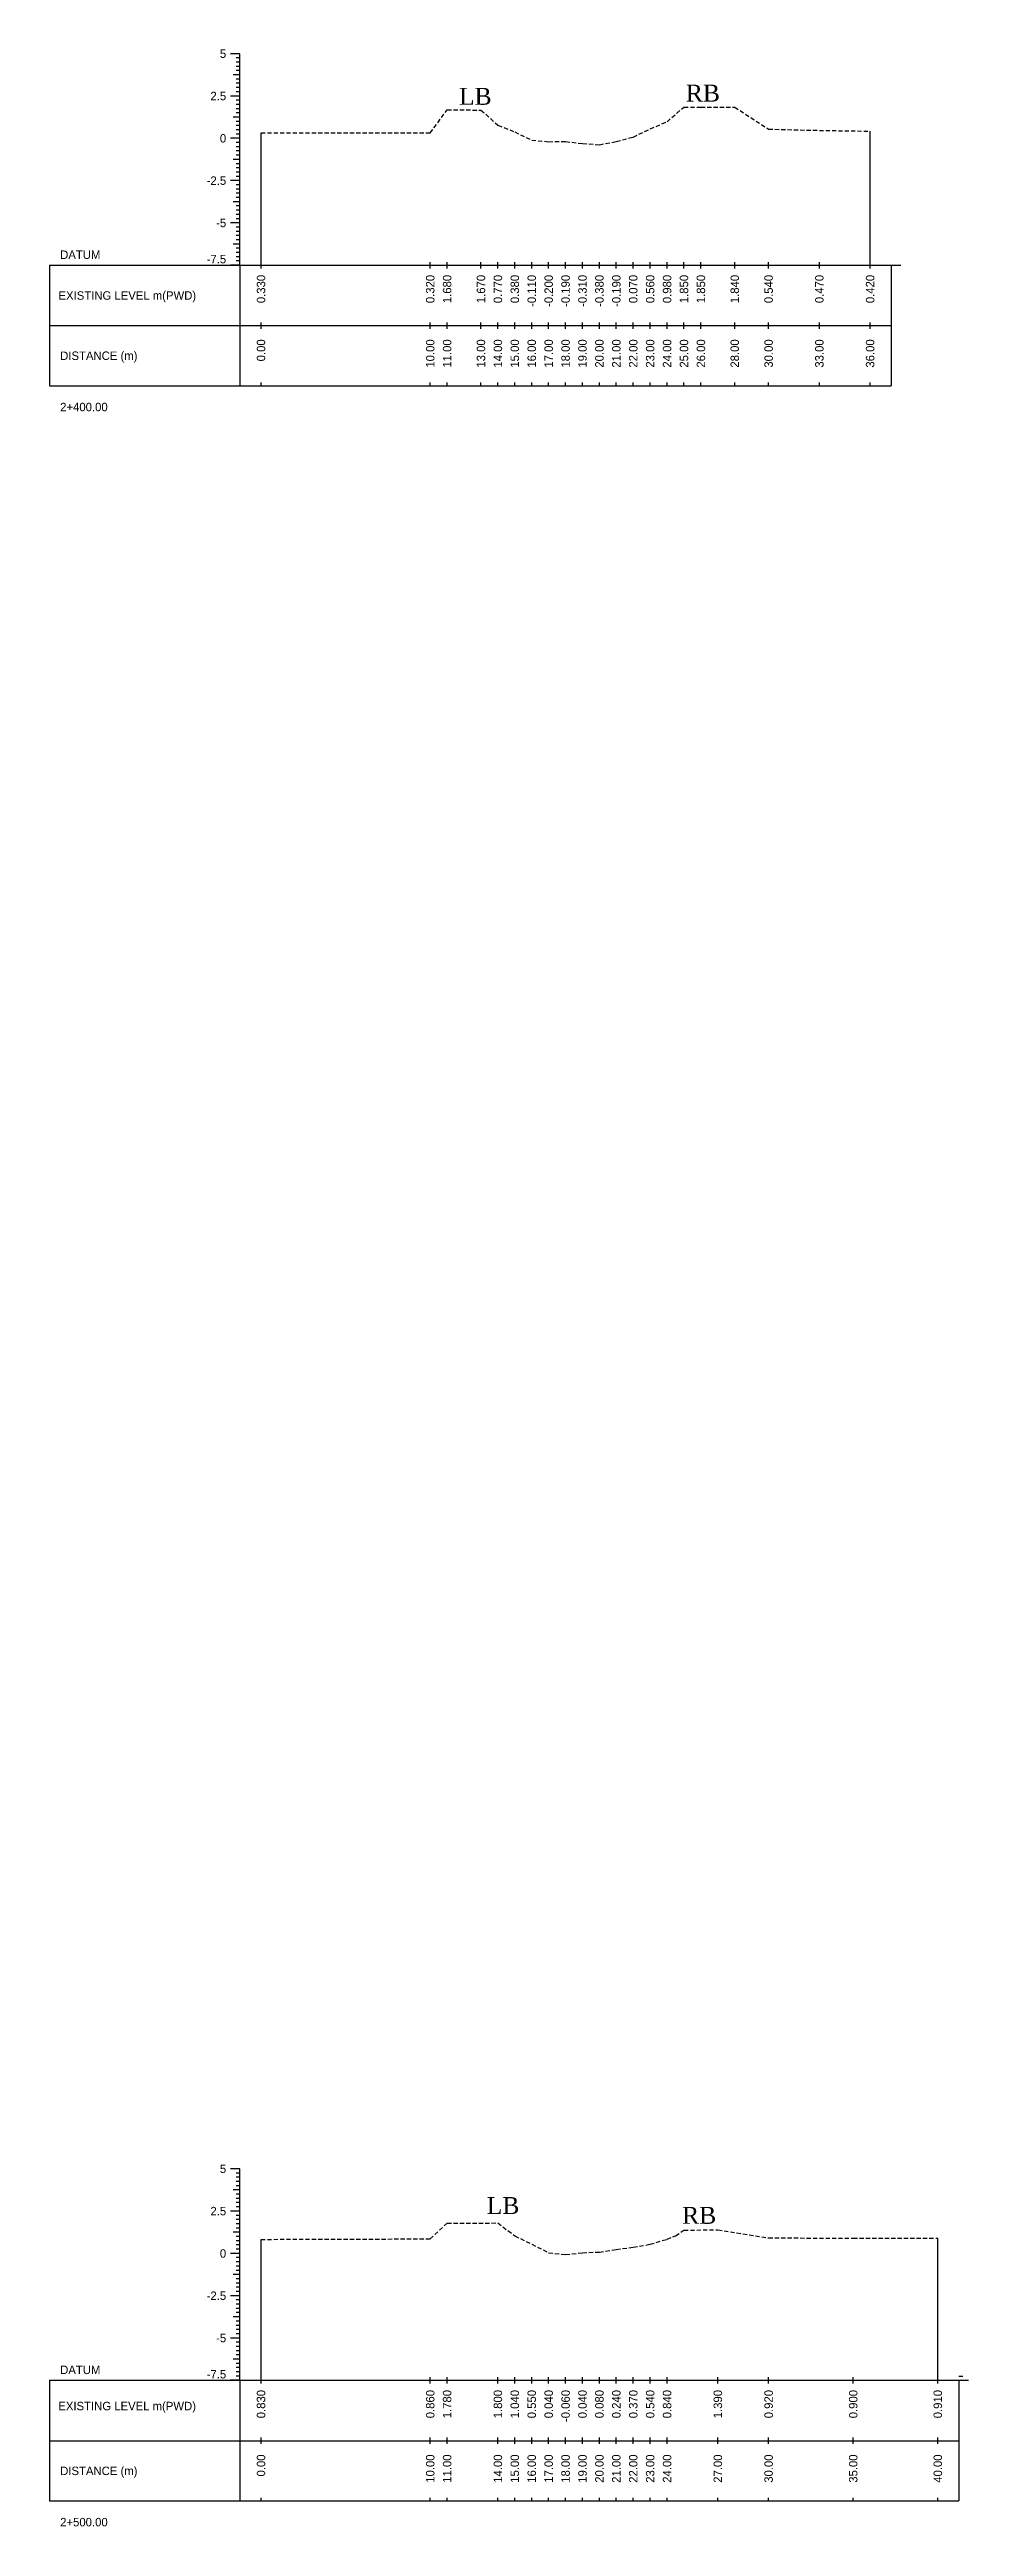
# Model space of a CAD drawing. Header units: inches. Extents: x 3247 to 4722, y -1199 to -293.
# Drawn here: x 4547.9 to 4602.2, y -858.4 to -712 of the extents above; entities that cross this region are included whole.
import ezdxf
from ezdxf.enums import TextEntityAlignment as Align

# ---------------------------------------------------------------- set-up
doc = ezdxf.new("R2010")
doc.units = ezdxf.units.IN
doc.header["$MEASUREMENT"] = 0
doc.linetypes.add('HIDDEN', pattern=[0.375, 0.25, -0.125])
doc.layers.add('CS_Drawing', color=7, linetype='Continuous')
doc.layers.add('GL', color=3, linetype='HIDDEN')
doc.styles.add('romans', font='romans.shx')

msp = doc.modelspace()

# ---------------------------------------------------------------- texts
at = {"char_height": 1, "width": 685.1065, "attachment_point": 1, "style": 'romans'}
for s, insert in [('{\\fTimes New Roman|b0|i0|c0|p18;LB}', (4572.1, -714.24)), ('{\\fTimes New Roman|b0|i0|c0|p18;RB}', (4585.51, -714.05)), ('{\\fTimes New Roman|b0|i0|c0|p18;LB}', (4573.74, -838.89)), ('{\\fTimes New Roman|b0|i0|c0|p18;RB}', (4585.29, -839.47))]:
    msp.add_mtext(s, dxfattribs=dict(at, insert=insert))
at = {"layer": 'CS_Drawing'}
for s, p in [('5', (4558.34, -712.22)), ('2.5', (4558.34, -714.72)), ('0', (4558.34, -717.22)), ('-2.5', (4558.34, -719.72)), ('-5', (4558.34, -722.22)), ('5', (4558.34, -837.22)), ('2.5', (4558.34, -839.72)), ('0', (4558.34, -842.22)), ('-2.5', (4558.34, -844.72)), ('-5', (4558.34, -847.22))]:
    msp.add_text(s, height=0.5, dxfattribs=at).set_placement(p, align=Align.MIDDLE_RIGHT)
for s, p in [('DATUM', (4548.53, -724.1)), ('EXISTING LEVEL m(PWD)', (4548.43, -726.51)), ('DISTANCE (m)', (4548.53, -730.07)), ('2+400.00', (4548.53, -733.1)), ('DATUM', (4548.53, -849.1)), ('EXISTING LEVEL m(PWD)', (4548.42, -851.24)), ('DISTANCE (m)', (4548.53, -855.07)), ('2+500.00', (4548.53, -858.1))]:
    msp.add_text(s, height=0.5, dxfattribs=at).set_placement(p, align=Align.MIDDLE_LEFT)
for p in [(4558.34, -724.61), (4558.34, -849.61)]:
    msp.add_text('-7.5', height=0.5, dxfattribs=at).set_placement(p, align=Align.RIGHT)
for s, p in [('0.330', (4560.4, -725.29)), ('0.320', (4570.4, -725.29)), ('1.680', (4571.4, -725.29)), ('1.670', (4573.4, -725.29)), ('0.770', (4574.4, -725.29)), ('0.380', (4575.4, -725.29)), ('-0.110', (4576.4, -725.29)), ('-0.200', (4577.4, -725.29)), ('-0.190', (4578.4, -725.29)), ('-0.310', (4579.4, -725.29)), ('-0.380', (4580.4, -725.29)), ('-0.190', (4581.4, -725.29)), ('0.070', (4582.4, -725.29)), ('0.560', (4583.4, -725.29)), ('0.980', (4584.4, -725.29)), ('1.850', (4585.4, -725.29)), ('1.850', (4586.4, -725.29)), ('1.840', (4588.4, -725.29)), ('0.540', (4590.4, -725.29)), ('0.470', (4593.4, -725.29)), ('0.420', (4596.4, -725.29)), ('0.00', (4560.4, -729.1)), ('10.00', (4570.4, -729.1)), ('11.00', (4571.4, -729.1)), ('13.00', (4573.4, -729.1)), ('14.00', (4574.4, -729.1)), ('15.00', (4575.4, -729.1)), ('16.00', (4576.4, -729.1)), ('17.00', (4577.4, -729.1)), ('18.00', (4578.4, -729.1)), ('19.00', (4579.4, -729.1)), ('20.00', (4580.4, -729.1)), ('21.00', (4581.4, -729.1)), ('22.00', (4582.4, -729.1)), ('23.00', (4583.4, -729.1)), ('24.00', (4584.4, -729.1)), ('25.00', (4585.4, -729.1)), ('26.00', (4586.4, -729.1)), ('28.00', (4588.4, -729.1)), ('30.00', (4590.4, -729.1)), ('33.00', (4593.4, -729.1)), ('36.00', (4596.4, -729.1)), ('0.830', (4560.4, -850.29)), ('0.860', (4570.4, -850.29)), ('1.780', (4571.4, -850.29)), ('1.800', (4574.4, -850.29)), ('1.040', (4575.4, -850.29)), ('0.550', (4576.4, -850.29)), ('0.040', (4577.4, -850.29)), ('-0.060', (4578.4, -850.29)), ('0.040', (4579.4, -850.29)), ('0.080', (4580.4, -850.29)), ('0.240', (4581.4, -850.29)), ('0.370', (4582.4, -850.29)), ('0.540', (4583.4, -850.29)), ('0.840', (4584.4, -850.29)), ('1.390', (4587.4, -850.29)), ('0.920', (4590.4, -850.29)), ('0.900', (4595.4, -850.29)), ('0.910', (4600.4, -850.29)), ('0.00', (4560.4, -854.1)), ('10.00', (4570.4, -854.1)), ('11.00', (4571.4, -854.1)), ('14.00', (4574.4, -854.1)), ('15.00', (4575.4, -854.1)), ('16.00', (4576.4, -854.1)), ('17.00', (4577.4, -854.1)), ('18.00', (4578.4, -854.1)), ('19.00', (4579.4, -854.1)), ('20.00', (4580.4, -854.1)), ('21.00', (4581.4, -854.1)), ('22.00', (4582.4, -854.1)), ('23.00', (4583.4, -854.1)), ('24.00', (4584.4, -854.1)), ('27.00', (4587.4, -854.1)), ('30.00', (4590.4, -854.1)), ('35.00', (4595.4, -854.1)), ('40.00', (4600.4, -854.1))]:
    msp.add_text(s, height=0.5, rotation=90, dxfattribs=at).set_placement(p, align=Align.MIDDLE_RIGHT)

# ---------------------------------------------------------------- linework, layer by layer
at = {"layer": 'CS_Drawing'}
for p, q in [((4559.15, -712.22), (4558.59, -712.22)), ((4559.15, -712.22), (4558.76, -712.22)), ((4559.15, -712.22), (4558.93, -712.22)), ((4559.15, -712.47), (4558.93, -712.47)), ((4559.15, -712.72), (4558.93, -712.72)), ((4559.15, -724.72), (4559.15, -712.22)), ((4559.15, -713.47), (4558.76, -713.47)), ((4559.15, -712.97), (4558.93, -712.97)), ((4559.15, -713.22), (4558.93, -713.22)), ((4559.15, -713.47), (4558.93, -713.47)), ((4559.15, -713.72), (4558.93, -713.72)), ((4559.15, -713.97), (4558.93, -713.97)), ((4559.15, -714.22), (4558.93, -714.22)), ((4559.15, -714.72), (4558.59, -714.72)), ((4559.15, -714.72), (4558.76, -714.72)), ((4559.15, -714.47), (4558.93, -714.47)), ((4559.15, -714.72), (4558.93, -714.72)), ((4559.15, -714.97), (4558.93, -714.97)), ((4559.15, -715.22), (4558.93, -715.22)), ((4559.15, -715.47), (4558.93, -715.47)), ((4559.15, -715.72), (4558.93, -715.72)), ((4559.15, -717.22), (4558.59, -717.22)), ((4559.15, -715.97), (4558.76, -715.97)), ((4559.15, -717.22), (4558.76, -717.22)), ((4559.15, -715.97), (4558.93, -715.97)), ((4559.15, -716.22), (4558.93, -716.22)), ((4559.15, -716.47), (4558.93, -716.47)), ((4559.15, -716.72), (4558.93, -716.72)), ((4559.15, -716.97), (4558.93, -716.97)), ((4559.15, -717.22), (4558.93, -717.22)), ((4560.4, -724.72), (4560.4, -716.89)), ((4596.4, -724.72), (4596.4, -716.8)), ((4559.15, -718.47), (4558.76, -718.47)), ((4559.15, -717.47), (4558.93, -717.47)), ((4559.15, -717.72), (4558.93, -717.72)), ((4559.15, -717.97), (4558.93, -717.97)), ((4559.15, -718.22), (4558.93, -718.22)), ((4559.15, -718.47), (4558.93, -718.47)), ((4559.15, -718.72), (4558.93, -718.72)), ((4559.15, -719.72), (4558.59, -719.72)), ((4559.15, -719.72), (4558.76, -719.72)), ((4559.15, -718.97), (4558.93, -718.97)), ((4559.15, -719.22), (4558.93, -719.22)), ((4559.15, -719.47), (4558.93, -719.47)), ((4559.15, -719.72), (4558.93, -719.72)), ((4559.15, -719.97), (4558.93, -719.97)), ((4559.15, -720.97), (4558.76, -720.97)), ((4559.15, -720.22), (4558.93, -720.22)), ((4559.15, -720.47), (4558.93, -720.47)), ((4559.15, -720.72), (4558.93, -720.72)), ((4559.15, -720.97), (4558.93, -720.97)), ((4559.15, -721.22), (4558.93, -721.22)), ((4559.15, -721.47), (4558.93, -721.47)), ((4559.15, -722.22), (4558.59, -722.22)), ((4559.15, -722.22), (4558.76, -722.22)), ((4559.15, -721.72), (4558.93, -721.72)), ((4559.15, -721.97), (4558.93, -721.97)), ((4559.15, -722.22), (4558.93, -722.22)), ((4559.15, -722.47), (4558.93, -722.47)), ((4559.15, -722.72), (4558.93, -722.72)), ((4559.15, -722.97), (4558.93, -722.97)), ((4559.15, -723.47), (4558.76, -723.47)), ((4559.15, -723.22), (4558.93, -723.22)), ((4559.15, -723.47), (4558.93, -723.47)), ((4559.15, -723.72), (4558.93, -723.72)), ((4559.15, -723.97), (4558.93, -723.97)), ((4559.15, -724.22), (4558.93, -724.22)), ((4559.15, -724.47), (4558.93, -724.47)), ((4560.4, -724.91), (4560.4, -724.54)), ((4570.4, -724.91), (4570.4, -724.54)), ((4571.4, -724.91), (4571.4, -724.54)), ((4573.4, -724.91), (4573.4, -724.54)), ((4574.4, -724.91), (4574.4, -724.54)), ((4575.4, -724.91), (4575.4, -724.54)), ((4576.4, -724.91), (4576.4, -724.54)), ((4577.4, -724.91), (4577.4, -724.54)), ((4578.4, -724.91), (4578.4, -724.54)), ((4579.4, -724.91), (4579.4, -724.54)), ((4580.4, -724.91), (4580.4, -724.54)), ((4581.4, -724.91), (4581.4, -724.54)), ((4582.4, -724.91), (4582.4, -724.54)), ((4583.4, -724.91), (4583.4, -724.54)), ((4584.4, -724.91), (4584.4, -724.54)), ((4585.4, -724.91), (4585.4, -724.54)), ((4586.4, -724.91), (4586.4, -724.54)), ((4588.4, -724.91), (4588.4, -724.54)), ((4590.4, -724.91), (4590.4, -724.54)), ((4593.4, -724.91), (4593.4, -724.54)), ((4596.4, -724.91), (4596.4, -724.54)), ((4547.9, -724.72), (4559.15, -724.72)), ((4547.9, -724.72), (4547.9, -731.85)), ((4559.15, -724.72), (4558.59, -724.72)), ((4559.15, -724.72), (4558.76, -724.72)), ((4559.15, -724.72), (4558.93, -724.72)), ((4559.15, -724.72), (4597.65, -724.72)), ((4559.15, -724.72), (4559.15, -731.85)), ((4597.65, -724.72), (4598.21, -724.72)), ((4597.65, -724.72), (4598.04, -724.72)), ((4597.65, -724.72), (4597.88, -724.72)), ((4597.65, -724.72), (4597.65, -731.85)), ((4547.9, -728.29), (4559.15, -728.29)), ((4559.15, -728.29), (4597.65, -728.29)), ((4559.15, -728.29), (4597.65, -728.29)), ((4560.4, -728.47), (4560.4, -728.1)), ((4570.4, -728.47), (4570.4, -728.1)), ((4571.4, -728.47), (4571.4, -728.1)), ((4573.4, -728.47), (4573.4, -728.1)), ((4574.4, -728.47), (4574.4, -728.1)), ((4575.4, -728.47), (4575.4, -728.1)), ((4576.4, -728.47), (4576.4, -728.1)), ((4577.4, -728.47), (4577.4, -728.1)), ((4578.4, -728.47), (4578.4, -728.1)), ((4579.4, -728.47), (4579.4, -728.1)), ((4580.4, -728.47), (4580.4, -728.1)), ((4581.4, -728.47), (4581.4, -728.1)), ((4582.4, -728.47), (4582.4, -728.1)), ((4583.4, -728.47), (4583.4, -728.1)), ((4584.4, -728.47), (4584.4, -728.1)), ((4585.4, -728.47), (4585.4, -728.1)), ((4586.4, -728.47), (4586.4, -728.1)), ((4588.4, -728.47), (4588.4, -728.1)), ((4590.4, -728.47), (4590.4, -728.1)), ((4593.4, -728.47), (4593.4, -728.1)), ((4596.4, -728.47), (4596.4, -728.1)), ((4547.9, -731.85), (4559.15, -731.85)), ((4559.15, -731.85), (4597.65, -731.85)), ((4560.4, -731.85), (4560.4, -731.66)), ((4570.4, -731.85), (4570.4, -731.66)), ((4571.4, -731.85), (4571.4, -731.66)), ((4573.4, -731.85), (4573.4, -731.66)), ((4574.4, -731.85), (4574.4, -731.66)), ((4575.4, -731.85), (4575.4, -731.66)), ((4576.4, -731.85), (4576.4, -731.66)), ((4577.4, -731.85), (4577.4, -731.66)), ((4578.4, -731.85), (4578.4, -731.66)), ((4579.4, -731.85), (4579.4, -731.66)), ((4580.4, -731.85), (4580.4, -731.66)), ((4581.4, -731.85), (4581.4, -731.66)), ((4582.4, -731.85), (4582.4, -731.66)), ((4583.4, -731.85), (4583.4, -731.66)), ((4584.4, -731.85), (4584.4, -731.66)), ((4585.4, -731.85), (4585.4, -731.66)), ((4586.4, -731.85), (4586.4, -731.66)), ((4588.4, -731.85), (4588.4, -731.66)), ((4590.4, -731.85), (4590.4, -731.66)), ((4593.4, -731.85), (4593.4, -731.66)), ((4596.4, -731.85), (4596.4, -731.66)), ((4559.15, -837.22), (4558.59, -837.22)), ((4559.15, -837.22), (4558.76, -837.22)), ((4559.15, -837.22), (4558.93, -837.22)), ((4559.15, -849.72), (4559.15, -837.22)), ((4559.15, -838.47), (4558.76, -838.47)), ((4559.15, -837.47), (4558.93, -837.47)), ((4559.15, -837.72), (4558.93, -837.72)), ((4559.15, -837.97), (4558.93, -837.97)), ((4559.15, -838.22), (4558.93, -838.22)), ((4559.15, -838.47), (4558.93, -838.47)), ((4559.15, -838.72), (4558.93, -838.72)), ((4559.15, -839.72), (4558.59, -839.72)), ((4559.15, -839.72), (4558.76, -839.72)), ((4559.15, -838.97), (4558.93, -838.97)), ((4559.15, -839.22), (4558.93, -839.22)), ((4559.15, -839.47), (4558.93, -839.47)), ((4559.15, -839.72), (4558.93, -839.72)), ((4559.15, -839.97), (4558.93, -839.97)), ((4559.15, -840.22), (4558.93, -840.22)), ((4559.15, -840.97), (4558.76, -840.97)), ((4559.15, -840.47), (4558.93, -840.47)), ((4559.15, -840.72), (4558.93, -840.72)), ((4559.15, -840.97), (4558.93, -840.97)), ((4559.15, -841.22), (4558.93, -841.22)), ((4559.15, -841.47), (4558.93, -841.47)), ((4560.4, -849.72), (4560.4, -841.39)), ((4600.4, -849.72), (4600.4, -841.31)), ((4559.15, -842.22), (4558.59, -842.22)), ((4559.15, -842.22), (4558.76, -842.22)), ((4559.15, -841.72), (4558.93, -841.72)), ((4559.15, -841.97), (4558.93, -841.97)), ((4559.15, -842.22), (4558.93, -842.22)), ((4559.15, -842.47), (4558.93, -842.47)), ((4559.15, -842.72), (4558.93, -842.72)), ((4559.15, -842.97), (4558.93, -842.97)), ((4559.15, -843.47), (4558.76, -843.47)), ((4559.15, -843.22), (4558.93, -843.22)), ((4559.15, -843.47), (4558.93, -843.47)), ((4559.15, -843.72), (4558.93, -843.72)), ((4559.15, -843.97), (4558.93, -843.97)), ((4559.15, -844.22), (4558.93, -844.22)), ((4559.15, -844.47), (4558.93, -844.47)), ((4559.15, -844.72), (4558.59, -844.72)), ((4559.15, -844.72), (4558.76, -844.72)), ((4559.15, -845.97), (4558.76, -845.97)), ((4559.15, -844.72), (4558.93, -844.72)), ((4559.15, -844.97), (4558.93, -844.97)), ((4559.15, -845.22), (4558.93, -845.22)), ((4559.15, -845.47), (4558.93, -845.47)), ((4559.15, -845.72), (4558.93, -845.72)), ((4559.15, -845.97), (4558.93, -845.97)), ((4559.15, -847.22), (4558.59, -847.22)), ((4559.15, -847.22), (4558.76, -847.22)), ((4559.15, -846.22), (4558.93, -846.22)), ((4559.15, -846.47), (4558.93, -846.47)), ((4559.15, -846.72), (4558.93, -846.72)), ((4559.15, -846.97), (4558.93, -846.97)), ((4559.15, -847.22), (4558.93, -847.22)), ((4559.15, -847.47), (4558.93, -847.47)), ((4559.15, -848.47), (4558.76, -848.47)), ((4559.15, -847.72), (4558.93, -847.72)), ((4559.15, -847.97), (4558.93, -847.97)), ((4559.15, -848.22), (4558.93, -848.22)), ((4559.15, -848.47), (4558.93, -848.47)), ((4559.15, -848.72), (4558.93, -848.72)), ((4559.15, -848.97), (4558.93, -848.97)), ((4547.9, -849.72), (4559.15, -849.72)), ((4547.9, -849.72), (4547.9, -856.85)), ((4559.15, -849.72), (4558.59, -849.72)), ((4559.15, -849.72), (4558.76, -849.72)), ((4559.15, -849.22), (4558.93, -849.22)), ((4559.15, -849.47), (4558.93, -849.47)), ((4559.15, -849.72), (4558.93, -849.72)), ((4559.15, -849.72), (4601.65, -849.72)), ((4559.15, -849.72), (4559.15, -856.85)), ((4560.4, -849.91), (4560.4, -849.54)), ((4570.4, -849.91), (4570.4, -849.54)), ((4571.4, -849.91), (4571.4, -849.54)), ((4574.4, -849.91), (4574.4, -849.54)), ((4575.4, -849.91), (4575.4, -849.54)), ((4576.4, -849.91), (4576.4, -849.54)), ((4577.4, -849.91), (4577.4, -849.54)), ((4578.4, -849.91), (4578.4, -849.54)), ((4579.4, -849.91), (4579.4, -849.54)), ((4580.4, -849.91), (4580.4, -849.54)), ((4581.4, -849.91), (4581.4, -849.54)), ((4582.4, -849.91), (4582.4, -849.54)), ((4583.4, -849.91), (4583.4, -849.54)), ((4584.4, -849.91), (4584.4, -849.54)), ((4587.4, -849.91), (4587.4, -849.54)), ((4590.4, -849.91), (4590.4, -849.54)), ((4595.4, -849.91), (4595.4, -849.54)), ((4600.4, -849.91), (4600.4, -849.54)), ((4601.65, -849.47), (4601.88, -849.47)), ((4601.65, -849.72), (4602.21, -849.72)), ((4601.65, -849.72), (4602.04, -849.72)), ((4601.65, -849.72), (4601.88, -849.72)), ((4601.65, -849.72), (4601.65, -856.85)), ((4547.9, -853.29), (4559.15, -853.29)), ((4559.15, -853.29), (4601.65, -853.29)), ((4559.15, -853.29), (4601.65, -853.29)), ((4560.4, -853.47), (4560.4, -853.1)), ((4570.4, -853.47), (4570.4, -853.1)), ((4571.4, -853.47), (4571.4, -853.1)), ((4574.4, -853.47), (4574.4, -853.1)), ((4575.4, -853.47), (4575.4, -853.1)), ((4576.4, -853.47), (4576.4, -853.1)), ((4577.4, -853.47), (4577.4, -853.1)), ((4578.4, -853.47), (4578.4, -853.1)), ((4579.4, -853.47), (4579.4, -853.1)), ((4580.4, -853.47), (4580.4, -853.1)), ((4581.4, -853.47), (4581.4, -853.1)), ((4582.4, -853.47), (4582.4, -853.1)), ((4583.4, -853.47), (4583.4, -853.1)), ((4584.4, -853.47), (4584.4, -853.1)), ((4587.4, -853.47), (4587.4, -853.1)), ((4590.4, -853.47), (4590.4, -853.1)), ((4595.4, -853.47), (4595.4, -853.1)), ((4600.4, -853.47), (4600.4, -853.1)), ((4547.9, -856.85), (4559.15, -856.85)), ((4559.15, -856.85), (4601.65, -856.85)), ((4560.4, -856.85), (4560.4, -856.66)), ((4570.4, -856.85), (4570.4, -856.66)), ((4571.4, -856.85), (4571.4, -856.66)), ((4574.4, -856.85), (4574.4, -856.66)), ((4575.4, -856.85), (4575.4, -856.66)), ((4576.4, -856.85), (4576.4, -856.66)), ((4577.4, -856.85), (4577.4, -856.66)), ((4578.4, -856.85), (4578.4, -856.66)), ((4579.4, -856.85), (4579.4, -856.66)), ((4580.4, -856.85), (4580.4, -856.66)), ((4581.4, -856.85), (4581.4, -856.66)), ((4582.4, -856.85), (4582.4, -856.66)), ((4583.4, -856.85), (4583.4, -856.66)), ((4584.4, -856.85), (4584.4, -856.66)), ((4587.4, -856.85), (4587.4, -856.66)), ((4590.4, -856.85), (4590.4, -856.66)), ((4595.4, -856.85), (4595.4, -856.66)), ((4600.4, -856.85), (4600.4, -856.66))]:
    msp.add_line(p, q, dxfattribs=at)
at = {"layer": 'GL'}
for points in [[(4560.4, -716.89), (4570.4, -716.9), (4571.4, -715.54), (4573.4, -715.55), (4574.4, -716.45), (4575.4, -716.84), (4576.4, -717.33), (4577.4, -717.42), (4578.4, -717.41), (4579.4, -717.53), (4580.4, -717.6), (4581.4, -717.41), (4582.4, -717.15), (4583.4, -716.66), (4584.4, -716.24), (4585.4, -715.37), (4586.4, -715.37), (4588.4, -715.38), (4590.4, -716.68), (4593.4, -716.75), (4596.4, -716.8)], [(4560.4, -841.39), (4570.4, -841.36), (4571.4, -840.44), (4574.4, -840.42), (4575.4, -841.18), (4576.4, -841.67), (4577.4, -842.18), (4578.4, -842.28), (4579.4, -842.18), (4580.4, -842.14), (4581.4, -841.98), (4582.4, -841.85), (4583.4, -841.68), (4584.4, -841.38), (4584.9, -841.18), (4585.4, -840.84), (4587.4, -840.83), (4590.4, -841.3), (4595.4, -841.32), (4600.4, -841.31)]]:
    msp.add_lwpolyline(points, dxfattribs=at)

msp.set_redraw_order([(e.dxf.handle, doc.entitydb.next_handle()) for e in msp.query("TEXT MTEXT ATTDEF DIMENSION ARC_DIMENSION")])  # texts and dimensions are drawn at this point

doc.saveas('drawing.dxf')
